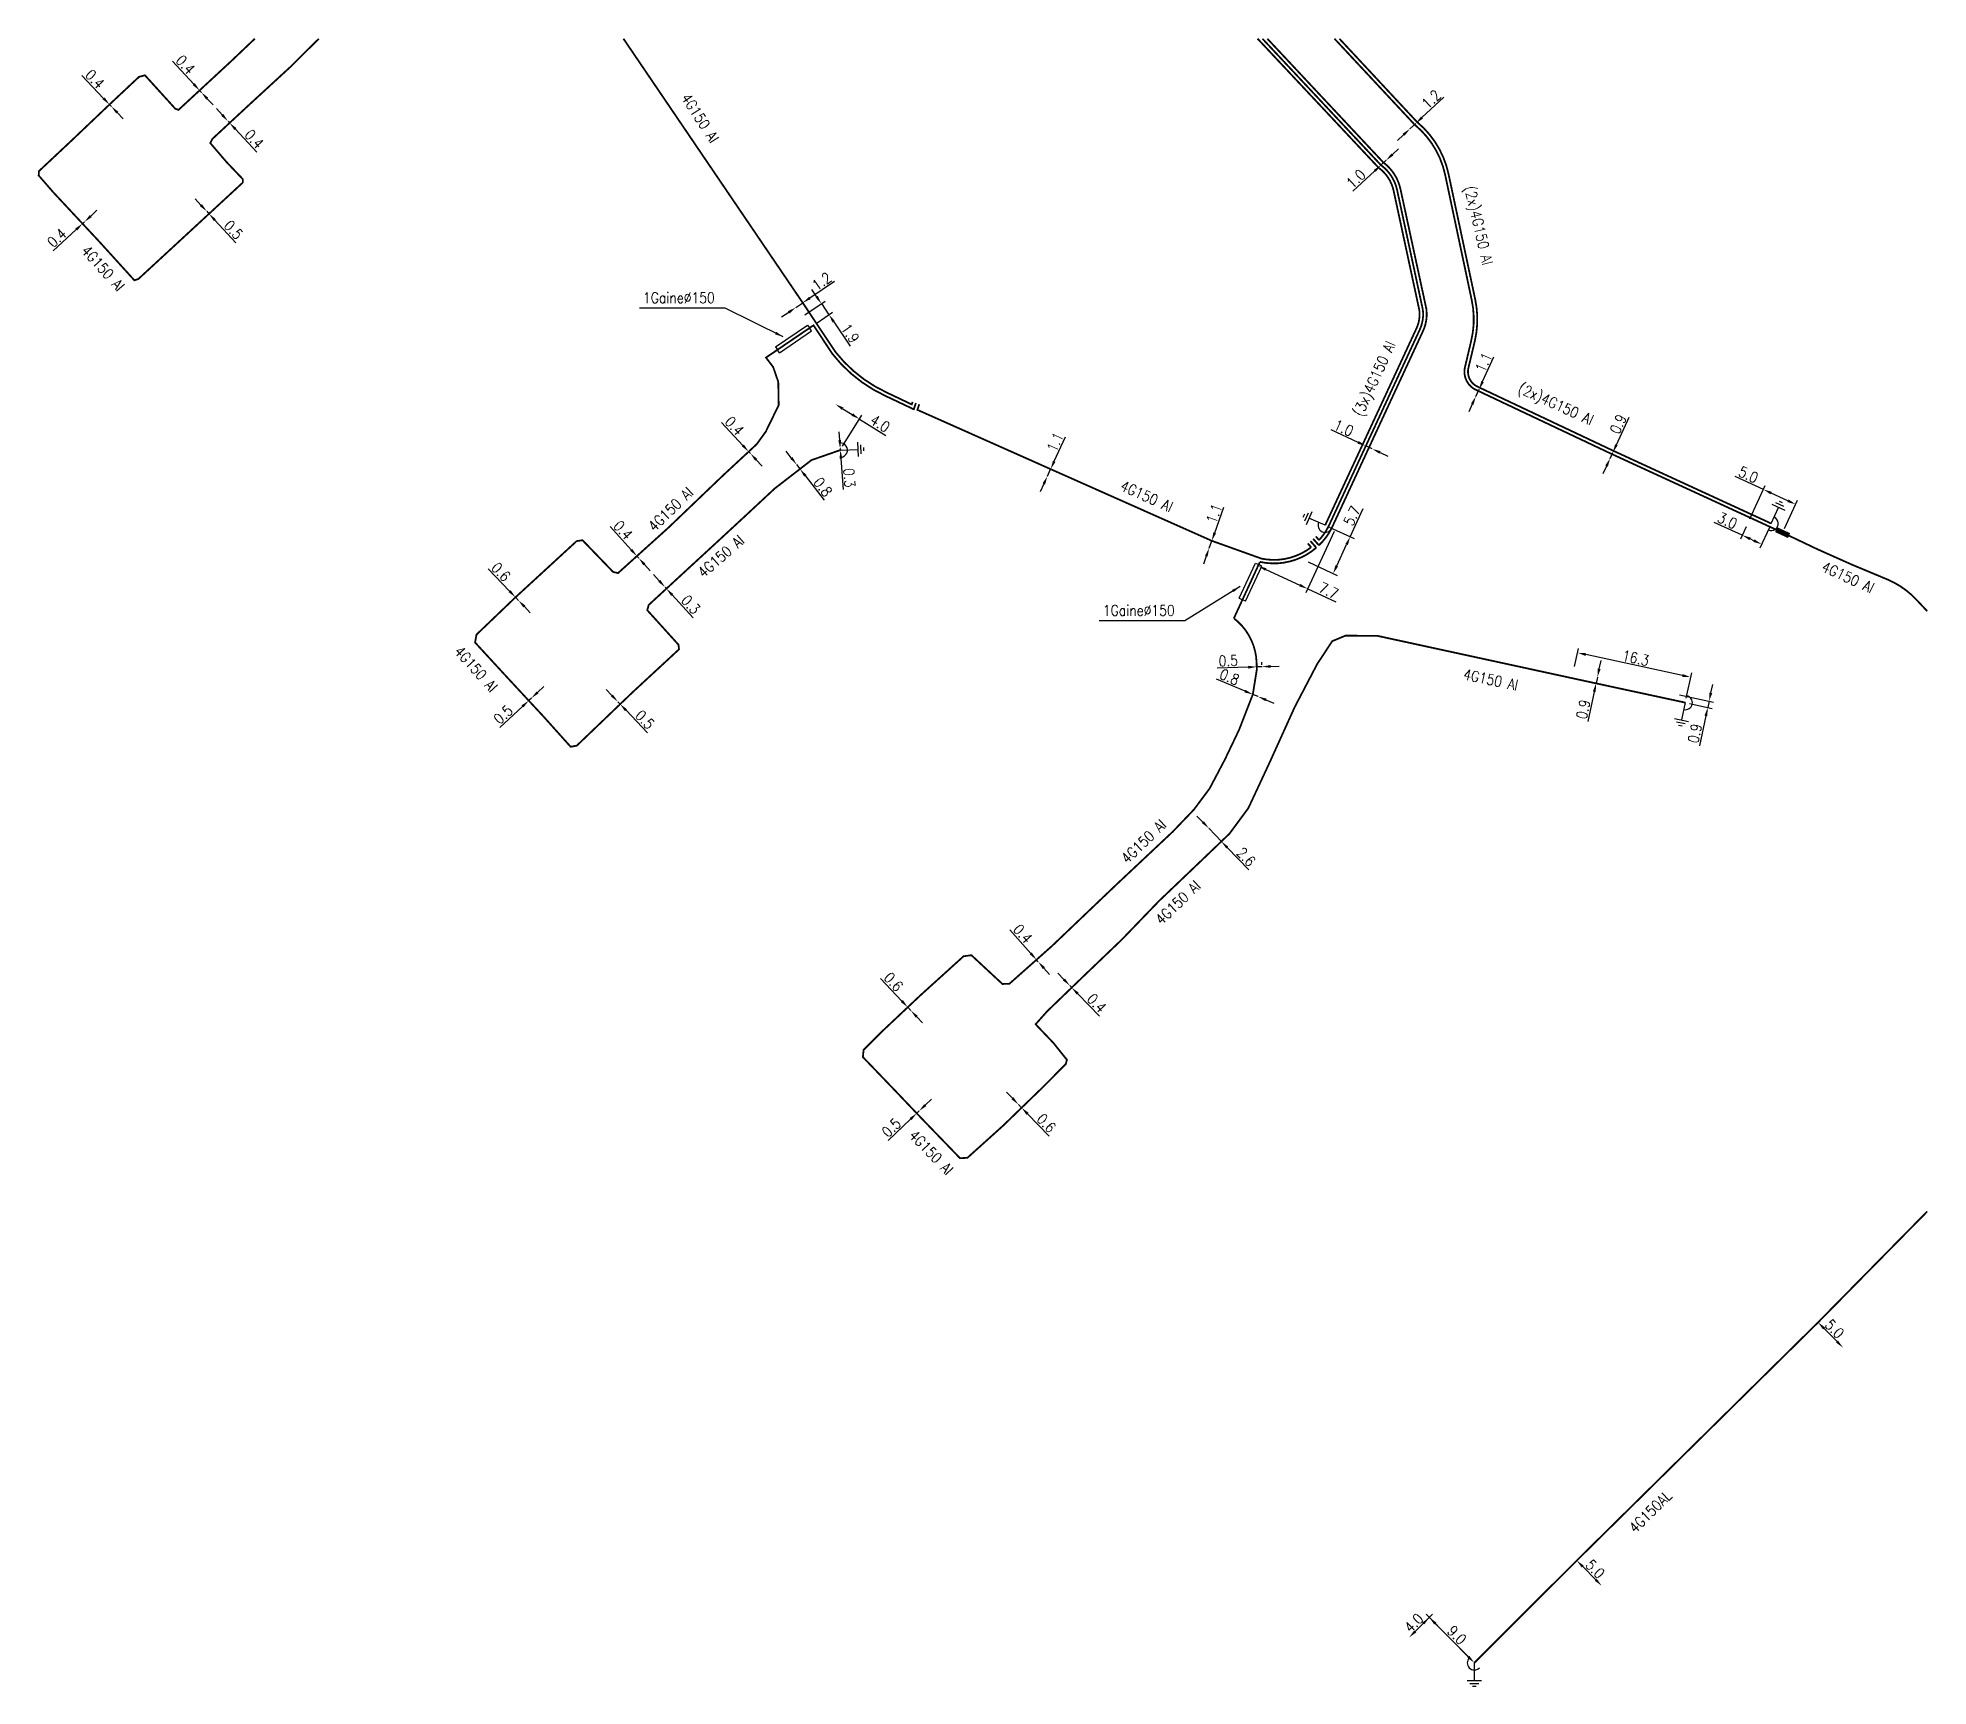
# Model space of a CAD drawing. Header units: millimetres. Extents: x 123181 to 124000, y 124672 to 125000.
# Drawn here: x 123733.8 to 124000.1, y 124767.8 to 125000.1 of the extents above; entities that cross this region are included whole.
import ezdxf
from ezdxf.enums import TextEntityAlignment as Align

# ---------------------------------------------------------------- set-up
doc = ezdxf.new("R2010")
doc.units = ezdxf.units.MM
doc.header["$PDMODE"] = 34
doc.linetypes.add('B_ST_Al', pattern=[2000, 1000, 1000])
doc.layers.get('0').update_dxf_attribs({"linetype": 'CONTINUOUS'})
doc.layers.get('Defpoints').update_dxf_attribs({"linetype": 'CONTINUOUS'})
for name, color, linetype in [('B_110', 1, 'CONTINUOUS'), ('B_300', 7, 'CONTINUOUS'), ('B_400', 7, 'CONTINUOUS')]:
    doc.layers.add(name, color=color, linetype=linetype)
doc.styles.add('M_ROMANS', font='ROMANS.shx', dxfattribs={"width": 0.75})
doc.styles.get("Standard").update_dxf_attribs({"font": 'romans.shx', "width": 0.85})
doc.dimstyles.get("Standard").update_dxf_attribs({"dimtxt": 1.5, "dimasz": 1.2, "dimexe": 0.625, "dimexo": 0.625, "dimgap": 0.25, "dimtad": 1, "dimdec": 1, "dimzin": 0, "dimdsep": 46, "dimtxsty": 'Standard', "dimcen": -0.5, "dimadec": 0, "dimazin": 0, "dimtfac": 1, "dimtdec": 1, "dimtmove": 0, "dimatfit": 3, "dimfxl": 1, "dimtolj": 1, "dimtzin": 0, "dimarcsym": 0})

msp = doc.modelspace()

# ---------------------------------------------------------------- texts
at = {"layer": 'B_110', "linetype": 'Continuous', "width": 0.85}
for s, rotation, p in [('4G150 Al', 302.8724, (123827.14, 124988.82)), ('(2x)4G150 Al', 283.0379, (123936.71, 124973.66)), ('4G150 Al', 312.0316, (123743.03, 124967.64)), ('(3x)4G150 Al', 65.2298, (123922.18, 124952.06)), ('(2x)4G150 Al', 335.4893, (123947.65, 124948.43)), ('4G150 Al', 44.1632, (123822.98, 124933.68)), ('4G150 Al', 335.7757, (123890.04, 124935.52)), ('4G150 Al', 41.0094, (123830.06, 124927.05)), ('4G150 Al', 335.4893, (123988.83, 124924.1)), ('4G150 Al', 311.9306, (123795.57, 124911.17)), ('4G150 Al', 347.8361, (123938.51, 124909.67)), ('4G150 Al', 43.9247, (123889.6, 124886.88)), ('4G150 Al', 43.8584, (123894.43, 124878.27)), ('4G150 Al', 314.0362, (123859.69, 124843.06))]:
    msp.add_text(s, height=1.5, rotation=rotation, dxfattribs=at).set_placement(p, align=Align.MIDDLE)
msp.add_text('4G150AL', height=1.5, rotation=44.6309, dxfattribs=at).set_placement((123958.86, 124789.29))
at = {"layer": 'B_400', "linetype": 'Continuous', "char_height": 1.5, "attachment_point": 9}
for insert in [(123829.2, 124962.74), (123893.98, 124918.68)]:
    msp.add_mtext('\\A1;1Gaine%%c150', dxfattribs=dict(at, insert=insert))

# ---------------------------------------------------------------- blocks, each defined once
blk = doc.blocks.new('*D13')
at = {"layer": 'B_300', "color": 0, "linetype": 'Continuous', "lineweight": -2}
for p, q in [((123973.94, 124930.02), (123969.97, 124931.84)), ((123974.5, 124931.22), (123973.68, 124929.45)), ((123977.75, 124931.12), (123976.41, 124928.19)), ((123975.58, 124929.26), (123975.03, 124929.51))]:
    blk.add_line(p, q, dxfattribs=at)
at = {"layer": 'B_300', "color": 0, "linetype": 'Continuous'}
for points in [[(123975.12, 124929.7), (123974.95, 124929.33), (123973.94, 124930.02)], [(123975.66, 124929.44), (123975.49, 124929.08), (123976.67, 124928.76)]]:
    blk.add_solid(points, dxfattribs=at)
at = {"layer": 'Defpoints', "color": 0, "linetype": 'Continuous'}
for p in [(123973.94, 124930.02), (123974.76, 124931.79), (123978.01, 124931.68)]:
    blk.add_point(p, dxfattribs=at)
at = {"layer": 'B_300', "color": 0, "linetype": 'Continuous', "insert": (123971.83, 124932.09), "char_height": 1.5, "attachment_point": 5, "rotation": 335.2828}
blk.add_mtext('\\A1;3.0', dxfattribs=at)
blk = doc.blocks.new('*D14')
at = {"layer": 'B_300', "color": 0, "linetype": 'Continuous', "lineweight": -2}
for p, q in [((123976.91, 124936.47), (123972.94, 124938.3)), ((123975.02, 124932.36), (123977.18, 124937.04)), ((123980.37, 124934.88), (123978, 124935.97)), ((123979.88, 124930.96), (123981.72, 124934.95))]:
    blk.add_line(p, q, dxfattribs=at)
at = {"layer": 'B_300', "color": 0, "linetype": 'Continuous'}
for points in [[(123978.09, 124936.15), (123977.92, 124935.79), (123976.91, 124936.47)], [(123980.45, 124935.07), (123980.28, 124934.7), (123981.46, 124934.38)]]:
    blk.add_solid(points, dxfattribs=at)
at = {"layer": 'Defpoints', "color": 0, "linetype": 'Continuous'}
for p in [(123976.91, 124936.47), (123974.76, 124931.79), (123979.62, 124930.39)]:
    blk.add_point(p, dxfattribs=at)
at = {"layer": 'B_300', "color": 0, "linetype": 'Continuous', "insert": (123974.8, 124938.55), "char_height": 1.5, "attachment_point": 5, "rotation": 335.2828}
blk.add_mtext('\\A1;5.0', dxfattribs=at)
blk = doc.blocks.new('*D15')
at = {"layer": 'B_110', "color": 0, "linetype": 'Continuous', "lineweight": -2}
for p, q in [((123956.2, 124942.77), (123958.01, 124946.68)), ((123955.32, 124940.86), (123955.7, 124941.68)), ((123954.82, 124939.77), (123954.31, 124938.69))]:
    blk.add_line(p, q, dxfattribs=at)
at = {"layer": 'B_110', "color": 0, "linetype": 'Continuous'}
for points in [[(123954.63, 124939.86), (123955, 124939.69), (123955.32, 124940.86)], [(123956.02, 124942.85), (123956.38, 124942.69), (123955.7, 124941.68)]]:
    blk.add_solid(points, dxfattribs=at)
at = {"layer": 'Defpoints', "color": 0, "linetype": 'Continuous'}
for p in [(123955.32, 124940.86), (123955.32, 124940.86), (123955.7, 124941.68)]:
    blk.add_point(p, dxfattribs=at)
at = {"layer": 'B_110', "color": 0, "linetype": 'Continuous', "insert": (123956.45, 124945.69), "char_height": 1.5, "attachment_point": 5, "rotation": 65.1958}
blk.add_mtext('\\A1;0.9', dxfattribs=at)
blk = doc.blocks.new('*D16')
at = {"layer": 'B_110', "color": 0, "linetype": 'Continuous', "lineweight": -2}
for p, q in [((123937.36, 124951.68), (123938.95, 124955.15)), ((123935.9, 124948.49), (123935.4, 124947.4)), ((123936.4, 124949.59), (123936.86, 124950.59))]:
    blk.add_line(p, q, dxfattribs=at)
at = {"layer": 'B_110', "color": 0, "linetype": 'Continuous'}
for points in [[(123937.18, 124951.76), (123937.54, 124951.59), (123936.86, 124950.59)], [(123935.72, 124948.58), (123936.08, 124948.41), (123936.4, 124949.59)]]:
    blk.add_solid(points, dxfattribs=at)
at = {"layer": 'Defpoints', "color": 0, "linetype": 'Continuous'}
for p in [(123936.4, 124949.59), (123936.4, 124949.59), (123936.86, 124950.59)]:
    blk.add_point(p, dxfattribs=at)
at = {"layer": 'B_110', "color": 0, "linetype": 'Continuous', "insert": (123937.5, 124954.38), "char_height": 1.5, "attachment_point": 5, "rotation": 65.3983}
blk.add_mtext('\\A1;1.1', dxfattribs=at)
blk = doc.blocks.new('B_300_05')
at = {"color": 0, "linetype": 'Continuous'}
blk.add_arc((0, 0), 1, 270, 90, dxfattribs=at)
at = {"color": 0, "linetype": 'Continuous', "style": 'M_ROMANS', "width": 0.75, "flags": 3}
for tag, p in [('DEF_LEG', (0, -5)), ('DEF_COUP', (0, -7.5)), ('DEF_TYPE', (0, -10))]:
    blk.add_attdef(tag, text='', height=1.2, dxfattribs=at).set_placement(p, align=Align.MIDDLE)
blk = doc.blocks.new('B_300_03')
at = {"color": 0, "linetype": 'Continuous'}
blk.add_solid([(-1, 0.375), (-1, -0.375), (1, 0.375), (1, -0.375)], dxfattribs=at)
at = {"color": 0, "linetype": 'Continuous', "width": 0.75, "flags": 3}
for tag, p in [('DEF_LEG', (0, -4.25)), ('DEF_COUP', (0, -6.75)), ('DEF_TYPE', (0, -9.25))]:
    blk.add_attdef(tag, text='', height=1.2, dxfattribs=at).set_placement(p, align=Align.MIDDLE)
blk = doc.blocks.new('*D17')
at = {"layer": 'B_110', "color": 0, "linetype": 'Continuous', "lineweight": -2}
for p, q in [((123928.82, 124988.89), (123931.88, 124991.75)), ((123926.23, 124986.47), (123925.35, 124985.65)), ((123927.11, 124987.29), (123927.95, 124988.07))]:
    blk.add_line(p, q, dxfattribs=at)
at = {"layer": 'B_110', "color": 0, "linetype": 'Continuous'}
for points in [[(123928.69, 124989.04), (123928.96, 124988.75), (123927.95, 124988.07)], [(123926.09, 124986.61), (123926.37, 124986.32), (123927.11, 124987.29)]]:
    blk.add_solid(points, dxfattribs=at)
at = {"layer": 'Defpoints', "color": 0, "linetype": 'Continuous'}
for p in [(123927.11, 124987.29), (123927.11, 124987.29), (123927.95, 124988.07)]:
    blk.add_point(p, dxfattribs=at)
at = {"layer": 'B_110', "color": 0, "linetype": 'Continuous', "insert": (123930.11, 124991.46), "char_height": 1.5, "attachment_point": 5, "rotation": 43.0995}
blk.add_mtext('\\A1;1.2', dxfattribs=at)
blk = doc.blocks.new('*D18')
at = {"layer": 'B_110', "color": 0, "linetype": 'Continuous', "lineweight": -2}
for p, q in [((123924.65, 124983.68), (123925.53, 124984.5)), ((123922.16, 124981.36), (123919.1, 124978.51)), ((123923.77, 124982.86), (123923.04, 124982.18))]:
    blk.add_line(p, q, dxfattribs=at)
at = {"layer": 'B_110', "color": 0, "linetype": 'Continuous'}
for points in [[(123924.51, 124983.83), (123924.79, 124983.54), (123923.77, 124982.86)], [(123922.03, 124981.51), (123922.3, 124981.22), (123923.04, 124982.18)]]:
    blk.add_solid(points, dxfattribs=at)
at = {"layer": 'Defpoints', "color": 0, "linetype": 'Continuous'}
for p in [(123923.04, 124982.18), (123923.77, 124982.86), (123923.77, 124982.86)]:
    blk.add_point(p, dxfattribs=at)
at = {"layer": 'B_110', "color": 0, "linetype": 'Continuous', "insert": (123919.51, 124980.26), "char_height": 1.5, "attachment_point": 5, "rotation": 42.9718}
blk.add_mtext('\\A1;1.0', dxfattribs=at)
blk = doc.blocks.new('*D19')
at = {"layer": 'B_110', "color": 0, "linetype": 'Continuous', "lineweight": -2}
for p, q in [((123919.82, 124943.11), (123916.02, 124944.87)), ((123921.82, 124942.19), (123920.91, 124942.61)), ((123922.91, 124941.69), (123924, 124941.19))]:
    blk.add_line(p, q, dxfattribs=at)
at = {"layer": 'B_110', "color": 0, "linetype": 'Continuous'}
for points in [[(123919.91, 124943.3), (123919.74, 124942.93), (123920.91, 124942.61)], [(123922.99, 124941.87), (123922.82, 124941.51), (123921.82, 124942.19)]]:
    blk.add_solid(points, dxfattribs=at)
at = {"layer": 'Defpoints', "color": 0, "linetype": 'Continuous'}
for p in [(123920.91, 124942.61), (123921.82, 124942.19), (123921.82, 124942.19)]:
    blk.add_point(p, dxfattribs=at)
at = {"layer": 'B_110', "color": 0, "linetype": 'Continuous', "insert": (123917.79, 124945.15), "char_height": 1.5, "attachment_point": 5, "rotation": 335.2262}
blk.add_mtext('\\A1;1.0', dxfattribs=at)
blk = doc.blocks.new('*D20')
at = {"layer": 'B_300', "color": 0, "linetype": 'Continuous', "lineweight": -2}
for p, q in [((123918.7, 124929.81), (123920.53, 124933.78)), ((123915.75, 124931.17), (123919.27, 124929.55)), ((123916.82, 124925.72), (123918.2, 124928.72)), ((123912.78, 124926.26), (123916.88, 124924.37))]:
    blk.add_line(p, q, dxfattribs=at)
at = {"layer": 'B_300', "color": 0, "linetype": 'Continuous'}
for points in [[(123918.02, 124928.8), (123918.38, 124928.63), (123918.7, 124929.81)], [(123916.63, 124925.81), (123917, 124925.64), (123916.31, 124924.63)]]:
    blk.add_solid(points, dxfattribs=at)
at = {"layer": 'Defpoints', "color": 0, "linetype": 'Continuous'}
for p in [(123915.18, 124931.43), (123912.21, 124926.52), (123916.31, 124924.63)]:
    blk.add_point(p, dxfattribs=at)
at = {"layer": 'B_300', "color": 0, "linetype": 'Continuous', "insert": (123918.96, 124932.76), "char_height": 1.5, "attachment_point": 5, "rotation": 65.2262}
blk.add_mtext('\\A1;5.7', dxfattribs=at)
blk = doc.blocks.new('*D21')
at = {"layer": 'B_110', "color": 0, "linetype": 'Continuous', "lineweight": -2}
for p, q in [((123916.46, 124930.57), (123912.46, 124921.91)), ((123905.73, 124925.7), (123905.47, 124925.13)), ((123906.82, 124925.2), (123911.63, 124922.98)), ((123912.72, 124922.48), (123916.69, 124920.64))]:
    blk.add_line(p, q, dxfattribs=at)
at = {"layer": 'B_110', "color": 0, "linetype": 'Continuous'}
for points in [[(123906.9, 124925.38), (123906.73, 124925.02), (123905.73, 124925.7)], [(123911.71, 124923.16), (123911.55, 124922.8), (123912.72, 124922.48)]]:
    blk.add_solid(points, dxfattribs=at)
at = {"layer": 'Defpoints', "color": 0, "linetype": 'Continuous'}
for p in [(123916.72, 124931.14), (123905.99, 124926.27), (123912.72, 124922.48)]:
    blk.add_point(p, dxfattribs=at)
at = {"layer": 'B_110', "color": 0, "linetype": 'Continuous', "insert": (123915.67, 124922.22), "char_height": 1.5, "attachment_point": 5, "rotation": 335.2262}
blk.add_mtext('\\A1;7.7', dxfattribs=at)
blk = doc.blocks.new('*D22')
at = {"layer": 'B_110', "color": 0, "linetype": 'Continuous', "lineweight": -2}
for p, q in [((123899.62, 124930.37), (123900.91, 124933.97)), ((123898.84, 124928.21), (123899.21, 124929.24)), ((123898.43, 124927.08), (123898.03, 124925.95))]:
    blk.add_line(p, q, dxfattribs=at)
at = {"layer": 'B_110', "color": 0, "linetype": 'Continuous'}
for points in [[(123899.43, 124930.44), (123899.81, 124930.3), (123899.21, 124929.24)], [(123898.25, 124927.14), (123898.62, 124927.01), (123898.84, 124928.21)]]:
    blk.add_solid(points, dxfattribs=at)
at = {"layer": 'Defpoints', "color": 0, "linetype": 'Continuous'}
for p in [(123898.84, 124928.21), (123898.84, 124928.21), (123899.21, 124929.24)]:
    blk.add_point(p, dxfattribs=at)
at = {"layer": 'B_110', "color": 0, "linetype": 'Continuous', "insert": (123899.53, 124933.07), "char_height": 1.5, "attachment_point": 5, "rotation": 70.2335}
blk.add_mtext('\\A1;1.1', dxfattribs=at)
blk = doc.blocks.new('*D23')
at = {"layer": 'B_300', "color": 0, "linetype": 'Continuous', "lineweight": -2}
for p, q in [((123950.32, 124911.51), (123950.87, 124914.07)), ((123965.51, 124910.27), (123951.91, 124913.2)), ((123966.04, 124907.05), (123966.81, 124910.63))]:
    blk.add_line(p, q, dxfattribs=at)
at = {"layer": 'B_300', "color": 0, "linetype": 'Continuous'}
for points in [[(123951.95, 124913.4), (123951.87, 124913.01), (123950.74, 124913.46)], [(123965.55, 124910.46), (123965.47, 124910.07), (123966.68, 124910.02)]]:
    blk.add_solid(points, dxfattribs=at)
at = {"layer": 'Defpoints', "color": 0, "linetype": 'Continuous'}
for p in [(123950.74, 124913.46), (123950.19, 124910.9), (123965.91, 124906.44)]:
    blk.add_point(p, dxfattribs=at)
at = {"layer": 'B_300', "color": 0, "linetype": 'Continuous', "insert": (123958.92, 124912.71), "char_height": 1.5, "attachment_point": 5, "rotation": 347.8228}
blk.add_mtext('\\A1;16.3', dxfattribs=at)
blk = doc.blocks.new('*D24')
at = {"layer": 'B_300', "color": 0, "linetype": 'Continuous', "lineweight": -2}
for p, q in [((123969.51, 124907.81), (123969.77, 124908.98)), ((123965.09, 124907.54), (123969.87, 124906.5)), ((123966.52, 124906.31), (123969.68, 124905.62)), ((123969.26, 124906.64), (123969.07, 124905.76)), ((123968.82, 124904.58), (123967.91, 124900.37))]:
    blk.add_line(p, q, dxfattribs=at)
at = {"layer": 'B_300', "color": 0, "linetype": 'Continuous'}
for points in [[(123969.32, 124907.85), (123969.71, 124907.77), (123969.26, 124906.64)], [(123968.62, 124904.62), (123969.01, 124904.54), (123969.07, 124905.76)]]:
    blk.add_solid(points, dxfattribs=at)
at = {"layer": 'Defpoints', "color": 0, "linetype": 'Continuous'}
for p in [(123964.48, 124907.67), (123965.91, 124906.44), (123969.26, 124906.64)]:
    blk.add_point(p, dxfattribs=at)
at = {"layer": 'B_300', "color": 0, "linetype": 'Continuous', "insert": (123967.26, 124902.1), "char_height": 1.5, "attachment_point": 5, "rotation": 77.8228}
blk.add_mtext('\\A1;0.9', dxfattribs=at)
blk = doc.blocks.new('*D25')
at = {"layer": 'B_110', "color": 0, "linetype": 'Continuous', "lineweight": -2}
for p, q in [((123953.79, 124911.2), (123954.04, 124912.38)), ((123953.53, 124910.03), (123953.34, 124909.15)), ((123953.09, 124907.98), (123952.18, 124903.76))]:
    blk.add_line(p, q, dxfattribs=at)
at = {"layer": 'B_110', "color": 0, "linetype": 'Continuous'}
for points in [[(123953.59, 124911.24), (123953.98, 124911.16), (123953.53, 124910.03)], [(123952.89, 124908.02), (123953.29, 124907.93), (123953.34, 124909.15)]]:
    blk.add_solid(points, dxfattribs=at)
at = {"layer": 'Defpoints', "color": 0, "linetype": 'Continuous'}
for p in [(123953.34, 124909.15), (123953.53, 124910.03), (123953.53, 124910.03)]:
    blk.add_point(p, dxfattribs=at)
at = {"layer": 'B_110', "color": 0, "linetype": 'Continuous', "insert": (123951.53, 124905.49), "char_height": 1.5, "attachment_point": 5, "rotation": 77.8228}
blk.add_mtext('\\A1;0.9', dxfattribs=at)
blk = doc.blocks.new('*D26')
at = {"layer": 'B_110', "color": 0, "linetype": 'Continuous', "lineweight": -2}
for p, q in [((123877.01, 124940.44), (123878.6, 124943.91)), ((123876.05, 124938.34), (123876.51, 124939.34)), ((123875.55, 124937.25), (123875.05, 124936.16))]:
    blk.add_line(p, q, dxfattribs=at)
at = {"layer": 'B_110', "color": 0, "linetype": 'Continuous'}
for points in [[(123876.83, 124940.52), (123877.19, 124940.35), (123876.51, 124939.34)], [(123875.37, 124937.34), (123875.73, 124937.17), (123876.05, 124938.34)]]:
    blk.add_solid(points, dxfattribs=at)
at = {"layer": 'Defpoints', "color": 0, "linetype": 'Continuous'}
for p in [(123876.05, 124938.34), (123876.05, 124938.34), (123876.51, 124939.34)]:
    blk.add_point(p, dxfattribs=at)
at = {"layer": 'B_110', "color": 0, "linetype": 'Continuous', "insert": (123877.14, 124943.14), "char_height": 1.5, "attachment_point": 5, "rotation": 65.4005}
blk.add_mtext('\\A1;1.1', dxfattribs=at)
blk = doc.blocks.new('*D27')
at = {"layer": 'B_110', "color": 0, "linetype": 'Continuous', "lineweight": -2}
for p, q in [((123843.54, 124963.66), (123842.86, 124964.65)), ((123841.89, 124961.09), (123844.73, 124963.02)), ((123844.21, 124962.67), (123845.28, 124961.1)), ((123843.61, 124959.96), (123845.8, 124961.45)), ((123845.96, 124960.11), (123848.28, 124956.69))]:
    blk.add_line(p, q, dxfattribs=at)
at = {"layer": 'B_110', "color": 0, "linetype": 'Continuous'}
for points in [[(123843.7, 124963.77), (123843.37, 124963.55), (123844.21, 124962.67)], [(123846.12, 124960.22), (123845.79, 124959.99), (123845.28, 124961.1)]]:
    blk.add_solid(points, dxfattribs=at)
at = {"layer": 'Defpoints', "color": 0, "linetype": 'Continuous'}
for p in [(123844.21, 124962.67), (123841.37, 124960.74), (123843.1, 124959.61)]:
    blk.add_point(p, dxfattribs=at)
at = {"layer": 'B_110', "color": 0, "linetype": 'Continuous', "insert": (123848.28, 124958.47), "char_height": 1.5, "attachment_point": 5, "rotation": 304.2243}
blk.add_mtext('\\A1;1.9', dxfattribs=at)
blk = doc.blocks.new('*D28')
at = {"layer": 'B_110', "color": 0, "linetype": 'Continuous', "lineweight": -2}
for p, q in [((123842.58, 124963.46), (123846.05, 124965.81)), ((123840.6, 124962.11), (123841.59, 124962.78)), ((123839.61, 124961.43), (123838.61, 124960.76))]:
    blk.add_line(p, q, dxfattribs=at)
at = {"layer": 'B_110', "color": 0, "linetype": 'Continuous'}
for points in [[(123839.49, 124961.6), (123839.72, 124961.27), (123840.6, 124962.11)], [(123842.47, 124963.62), (123842.7, 124963.29), (123841.59, 124962.78)]]:
    blk.add_solid(points, dxfattribs=at)
at = {"layer": 'Defpoints', "color": 0, "linetype": 'Continuous'}
for p in [(123840.6, 124962.11), (123840.6, 124962.11), (123841.59, 124962.78)]:
    blk.add_point(p, dxfattribs=at)
at = {"layer": 'B_110', "color": 0, "linetype": 'Continuous', "insert": (123844.25, 124965.8), "char_height": 1.5, "attachment_point": 5, "rotation": 34.2243}
blk.add_mtext('\\A1;1.2', dxfattribs=at)
blk = doc.blocks.new('*D29')
at = {"layer": 'B_110', "color": 0, "linetype": 'Continuous', "lineweight": -2}
for p, q in [((123904.34, 124911.43), (123899.97, 124911.28)), ((123905.53, 124911.72), (123905.52, 124912.1)), ((123906.29, 124911.5), (123905.54, 124911.47)), ((123906.28, 124911.74), (123906.26, 124912.12)), ((123907.49, 124911.54), (123908.68, 124911.58))]:
    blk.add_line(p, q, dxfattribs=at)
at = {"layer": 'B_110', "color": 0, "linetype": 'Continuous'}
for points in [[(123904.34, 124911.63), (123904.35, 124911.23), (123905.54, 124911.47)], [(123907.48, 124911.74), (123907.49, 124911.34), (123906.29, 124911.5)]]:
    blk.add_solid(points, dxfattribs=at)
at = {"layer": 'Defpoints', "color": 0, "linetype": 'Continuous'}
for p in [(123906.29, 124911.5), (123905.55, 124911.09), (123906.3, 124911.12)]:
    blk.add_point(p, dxfattribs=at)
at = {"layer": 'B_110', "color": 0, "linetype": 'Continuous', "insert": (123901.53, 124912.34), "char_height": 1.5, "attachment_point": 5, "rotation": 1.9332}
blk.add_mtext('\\A1;0.5', dxfattribs=at)
blk = doc.blocks.new('*D30')
at = {"layer": 'B_110', "color": 0, "linetype": 'Continuous', "lineweight": -2}
for p, q in [((123897.96, 124889.59), (123897.12, 124890.46)), ((123898.79, 124888.73), (123900.56, 124886.88)), ((123901.39, 124886.01), (123904.42, 124882.86))]:
    blk.add_line(p, q, dxfattribs=at)
at = {"layer": 'B_110', "color": 0, "linetype": 'Continuous'}
for points in [[(123898.1, 124889.73), (123897.81, 124889.46), (123898.79, 124888.73)], [(123901.53, 124886.15), (123901.25, 124885.87), (123900.56, 124886.88)]]:
    blk.add_solid(points, dxfattribs=at)
at = {"layer": 'Defpoints', "color": 0, "linetype": 'Continuous'}
for p in [(123898.79, 124888.73), (123900.56, 124886.88), (123900.56, 124886.88)]:
    blk.add_point(p, dxfattribs=at)
at = {"layer": 'B_110', "color": 0, "linetype": 'Continuous', "insert": (123904.04, 124884.7), "char_height": 1.5, "attachment_point": 5, "rotation": 313.8105}
blk.add_mtext('\\A1;2.6', dxfattribs=at)
blk = doc.blocks.new('*D31')
at = {"layer": 'B_110', "color": 0, "linetype": 'Continuous', "lineweight": -2}
for p, q in [((123903.89, 124908.06), (123899.85, 124909.74)), ((123905.72, 124907.29), (123904.99, 124907.6)), ((123906.83, 124906.83), (123907.94, 124906.37))]:
    blk.add_line(p, q, dxfattribs=at)
at = {"layer": 'B_110', "color": 0, "linetype": 'Continuous'}
for points in [[(123903.96, 124908.24), (123903.81, 124907.87), (123904.99, 124907.6)], [(123906.91, 124907.01), (123906.75, 124906.64), (123905.72, 124907.29)]]:
    blk.add_solid(points, dxfattribs=at)
at = {"layer": 'Defpoints', "color": 0, "linetype": 'Continuous'}
for p in [(123904.99, 124907.6), (123905.72, 124907.29), (123905.72, 124907.29)]:
    blk.add_point(p, dxfattribs=at)
at = {"layer": 'B_110', "color": 0, "linetype": 'Continuous', "insert": (123901.7, 124910.05), "char_height": 1.5, "attachment_point": 5, "rotation": 337.3307}
blk.add_mtext('\\A1;0.8', dxfattribs=at)
blk = doc.blocks.new('*D32')
at = {"layer": 'B_110', "color": 0, "linetype": 'Continuous', "lineweight": -2}
for p, q in [((123873.71, 124871.1), (123870.77, 124874.41)), ((123874.75, 124869.93), (123874.51, 124870.2)), ((123875.55, 124869.03), (123876.34, 124868.13))]:
    blk.add_line(p, q, dxfattribs=at)
at = {"layer": 'B_110', "color": 0, "linetype": 'Continuous'}
for points in [[(123873.86, 124871.23), (123873.56, 124870.97), (123874.51, 124870.2)], [(123875.7, 124869.16), (123875.4, 124868.9), (123874.75, 124869.93)]]:
    blk.add_solid(points, dxfattribs=at)
at = {"layer": 'Defpoints', "color": 0, "linetype": 'Continuous'}
for p in [(123874.51, 124870.2), (123874.51, 124870.2), (123874.75, 124869.93)]:
    blk.add_point(p, dxfattribs=at)
at = {"layer": 'B_110', "color": 0, "linetype": 'Continuous', "insert": (123872.59, 124873.87), "char_height": 1.5, "attachment_point": 5, "rotation": 311.5952}
blk.add_mtext('\\A1;0.4', dxfattribs=at)
blk = doc.blocks.new('*D33')
at = {"layer": 'B_110', "color": 0, "linetype": 'Continuous', "lineweight": -2}
for p, q in [((123878.38, 124867.43), (123877.54, 124868.29)), ((123879.21, 124866.56), (123879.48, 124866.28)), ((123880.32, 124865.42), (123883.4, 124862.23))]:
    blk.add_line(p, q, dxfattribs=at)
at = {"layer": 'B_110', "color": 0, "linetype": 'Continuous'}
for points in [[(123878.52, 124867.57), (123878.23, 124867.29), (123879.21, 124866.56)], [(123880.46, 124865.56), (123880.17, 124865.28), (123879.48, 124866.28)]]:
    blk.add_solid(points, dxfattribs=at)
at = {"layer": 'Defpoints', "color": 0, "linetype": 'Continuous'}
for p in [(123879.21, 124866.56), (123879.48, 124866.28), (123879.48, 124866.28)]:
    blk.add_point(p, dxfattribs=at)
at = {"layer": 'B_110', "color": 0, "linetype": 'Continuous', "insert": (123882.99, 124864.09), "char_height": 1.5, "attachment_point": 5, "rotation": 314.0126}
blk.add_mtext('\\A1;0.4', dxfattribs=at)
blk = doc.blocks.new('*D34')
at = {"layer": 'B_110', "color": 0, "linetype": 'Continuous', "lineweight": -2}
for p, q in [((123855.56, 124864.38), (123852.56, 124867.56)), ((123856.82, 124863.04), (123856.38, 124863.51)), ((123857.64, 124862.16), (123858.46, 124861.29))]:
    blk.add_line(p, q, dxfattribs=at)
at = {"layer": 'B_110', "color": 0, "linetype": 'Continuous'}
for points in [[(123855.7, 124864.52), (123855.41, 124864.24), (123856.38, 124863.51)], [(123857.79, 124862.3), (123857.5, 124862.03), (123856.82, 124863.04)]]:
    blk.add_solid(points, dxfattribs=at)
at = {"layer": 'Defpoints', "color": 0, "linetype": 'Continuous'}
for p in [(123856.38, 124863.51), (123856.38, 124863.51), (123856.82, 124863.04)]:
    blk.add_point(p, dxfattribs=at)
at = {"layer": 'B_110', "color": 0, "linetype": 'Continuous', "insert": (123854.38, 124867.09), "char_height": 1.5, "attachment_point": 5, "rotation": 313.2456}
blk.add_mtext('\\A1;0.6', dxfattribs=at)
blk = doc.blocks.new('*D35')
at = {"layer": 'B_110', "color": 0, "linetype": 'Continuous', "lineweight": -2}
for p, q in [((123871.14, 124850.68), (123870.3, 124851.54)), ((123871.97, 124849.81), (123872.42, 124849.35)), ((123873.25, 124848.49), (123876.29, 124845.35))]:
    blk.add_line(p, q, dxfattribs=at)
at = {"layer": 'B_110', "color": 0, "linetype": 'Continuous'}
for points in [[(123871.28, 124850.81), (123870.99, 124850.54), (123871.97, 124849.81)], [(123873.4, 124848.63), (123873.11, 124848.35), (123872.42, 124849.35)]]:
    blk.add_solid(points, dxfattribs=at)
at = {"layer": 'Defpoints', "color": 0, "linetype": 'Continuous'}
for p in [(123871.97, 124849.81), (123872.42, 124849.35), (123872.42, 124849.35)]:
    blk.add_point(p, dxfattribs=at)
at = {"layer": 'B_110', "color": 0, "linetype": 'Continuous', "insert": (123875.91, 124847.18), "char_height": 1.5, "attachment_point": 5, "rotation": 314.0847}
blk.add_mtext('\\A1;0.6', dxfattribs=at)
blk = doc.blocks.new('*D36')
at = {"layer": 'B_110', "color": 0, "linetype": 'Continuous', "lineweight": -2}
for p, q in [((123858.85, 124849.72), (123859.72, 124850.55)), ((123856.78, 124847.74), (123853.61, 124844.72)), ((123857.98, 124848.89), (123857.64, 124848.57))]:
    blk.add_line(p, q, dxfattribs=at)
at = {"layer": 'B_110', "color": 0, "linetype": 'Continuous'}
for points in [[(123856.64, 124847.89), (123856.91, 124847.6), (123857.64, 124848.57)], [(123858.71, 124849.87), (123858.99, 124849.58), (123857.98, 124848.89)]]:
    blk.add_solid(points, dxfattribs=at)
at = {"layer": 'Defpoints', "color": 0, "linetype": 'Continuous'}
for p in [(123857.64, 124848.57), (123857.64, 124848.57), (123857.98, 124848.89)]:
    blk.add_point(p, dxfattribs=at)
at = {"layer": 'B_110', "color": 0, "linetype": 'Continuous', "insert": (123854.07, 124846.54), "char_height": 1.5, "attachment_point": 5, "rotation": 43.6449}
blk.add_mtext('\\A1;0.5', dxfattribs=at)
blk = doc.blocks.new('*D37')
at = {"layer": 'B_110', "color": 0, "linetype": 'Continuous', "lineweight": -2}
for p, q in [((123833.15, 124942.69), (123830.13, 124945.93)), ((123834.22, 124941.54), (123833.97, 124941.81)), ((123835.04, 124940.66), (123835.85, 124939.78))]:
    blk.add_line(p, q, dxfattribs=at)
at = {"layer": 'B_110', "color": 0, "linetype": 'Continuous'}
for points in [[(123833.3, 124942.82), (123833, 124942.55), (123833.97, 124941.81)], [(123835.18, 124940.79), (123834.89, 124940.52), (123834.22, 124941.54)]]:
    blk.add_solid(points, dxfattribs=at)
at = {"layer": 'Defpoints', "color": 0, "linetype": 'Continuous'}
for p in [(123833.97, 124941.81), (123833.97, 124941.81), (123834.22, 124941.54)]:
    blk.add_point(p, dxfattribs=at)
at = {"layer": 'B_110', "color": 0, "linetype": 'Continuous', "insert": (123831.97, 124945.43), "char_height": 1.5, "attachment_point": 5, "rotation": 312.9104}
blk.add_mtext('\\A1;0.4', dxfattribs=at)
blk = doc.blocks.new('*D38')
at = {"layer": 'B_110', "color": 0, "linetype": 'Continuous', "lineweight": -2}
for p, q in [((123817.42, 124927.98), (123814.46, 124931.27)), ((123818.49, 124926.8), (123818.23, 124927.09)), ((123819.29, 124925.9), (123820.1, 124925.01))]:
    blk.add_line(p, q, dxfattribs=at)
at = {"layer": 'B_110', "color": 0, "linetype": 'Continuous'}
for points in [[(123817.57, 124928.11), (123817.27, 124927.84), (123818.23, 124927.09)], [(123819.44, 124926.04), (123819.14, 124925.77), (123818.49, 124926.8)]]:
    blk.add_solid(points, dxfattribs=at)
at = {"layer": 'Defpoints', "color": 0, "linetype": 'Continuous'}
for p in [(123818.23, 124927.09), (123818.23, 124927.09), (123818.49, 124926.8)]:
    blk.add_point(p, dxfattribs=at)
at = {"layer": 'B_110', "color": 0, "linetype": 'Continuous', "insert": (123816.28, 124930.74), "char_height": 1.5, "attachment_point": 5, "rotation": 312.0245}
blk.add_mtext('\\A1;0.4', dxfattribs=at)
blk = doc.blocks.new('*D39')
at = {"layer": 'B_110', "color": 0, "linetype": 'Continuous', "lineweight": -2}
for p, q in [((123800.29, 124922.15), (123797.27, 124925.3)), ((123801.54, 124920.84), (123801.12, 124921.28)), ((123802.37, 124919.98), (123803.2, 124919.11))]:
    blk.add_line(p, q, dxfattribs=at)
at = {"layer": 'B_110', "color": 0, "linetype": 'Continuous'}
for points in [[(123800.44, 124922.29), (123800.15, 124922.01), (123801.12, 124921.28)], [(123802.52, 124920.12), (123802.23, 124919.84), (123801.54, 124920.84)]]:
    blk.add_solid(points, dxfattribs=at)
at = {"layer": 'Defpoints', "color": 0, "linetype": 'Continuous'}
for p in [(123801.12, 124921.28), (123801.12, 124921.28), (123801.54, 124920.84)]:
    blk.add_point(p, dxfattribs=at)
at = {"layer": 'B_110', "color": 0, "linetype": 'Continuous', "insert": (123799.08, 124924.85), "char_height": 1.5, "attachment_point": 5, "rotation": 313.8048}
blk.add_mtext('\\A1;0.6', dxfattribs=at)
blk = doc.blocks.new('*D40')
at = {"layer": 'B_110', "color": 0, "linetype": 'Continuous', "lineweight": -2}
for p, q in [((123804.23, 124907.88), (123805.11, 124908.69)), ((123802.11, 124905.9), (123798.91, 124902.93)), ((123803.36, 124907.06), (123802.99, 124906.72))]:
    blk.add_line(p, q, dxfattribs=at)
at = {"layer": 'B_110', "color": 0, "linetype": 'Continuous'}
for points in [[(123801.97, 124906.05), (123802.25, 124905.76), (123802.99, 124906.72)], [(123804.1, 124908.02), (123804.37, 124907.73), (123803.36, 124907.06)]]:
    blk.add_solid(points, dxfattribs=at)
at = {"layer": 'Defpoints', "color": 0, "linetype": 'Continuous'}
for p in [(123802.99, 124906.72), (123802.99, 124906.72), (123803.36, 124907.06)]:
    blk.add_point(p, dxfattribs=at)
at = {"layer": 'B_110', "color": 0, "linetype": 'Continuous', "insert": (123799.39, 124904.74), "char_height": 1.5, "attachment_point": 5, "rotation": 42.8854}
blk.add_mtext('\\A1;0.5', dxfattribs=at)
blk = doc.blocks.new('*D41')
at = {"layer": 'B_110', "color": 0, "linetype": 'Continuous', "lineweight": -2}
for p, q in [((123814.71, 124907.44), (123813.88, 124908.3)), ((123815.54, 124906.57), (123815.87, 124906.23)), ((123816.7, 124905.36), (123819.72, 124902.2))]:
    blk.add_line(p, q, dxfattribs=at)
at = {"layer": 'B_110', "color": 0, "linetype": 'Continuous'}
for points in [[(123814.85, 124907.57), (123814.56, 124907.3), (123815.54, 124906.57)], [(123816.84, 124905.5), (123816.55, 124905.22), (123815.87, 124906.23)]]:
    blk.add_solid(points, dxfattribs=at)
at = {"layer": 'Defpoints', "color": 0, "linetype": 'Continuous'}
for p in [(123815.54, 124906.57), (123815.87, 124906.23), (123815.87, 124906.23)]:
    blk.add_point(p, dxfattribs=at)
at = {"layer": 'B_110', "color": 0, "linetype": 'Continuous', "insert": (123819.35, 124904.04), "char_height": 1.5, "attachment_point": 5, "rotation": 313.7853}
blk.add_mtext('\\A1;0.5', dxfattribs=at)
blk = doc.blocks.new('*D42')
at = {"layer": 'B_110', "color": 0, "linetype": 'Continuous', "lineweight": -2}
for p, q in [((123821.37, 124923.59), (123820.56, 124924.48)), ((123822.19, 124922.71), (123822.38, 124922.5)), ((123823.2, 124921.62), (123826.16, 124918.4))]:
    blk.add_line(p, q, dxfattribs=at)
at = {"layer": 'B_110', "color": 0, "linetype": 'Continuous'}
for points in [[(123821.52, 124923.73), (123821.23, 124923.46), (123822.19, 124922.71)], [(123823.34, 124921.75), (123823.05, 124921.48), (123822.38, 124922.5)]]:
    blk.add_solid(points, dxfattribs=at)
at = {"layer": 'Defpoints', "color": 0, "linetype": 'Continuous'}
for p in [(123822.19, 124922.71), (123822.38, 124922.5), (123822.38, 124922.5)]:
    blk.add_point(p, dxfattribs=at)
at = {"layer": 'B_110', "color": 0, "linetype": 'Continuous', "insert": (123825.82, 124920.25), "char_height": 1.5, "attachment_point": 5, "rotation": 312.6369}
blk.add_mtext('\\A1;0.3', dxfattribs=at)
blk = doc.blocks.new('*D43')
at = {"layer": 'B_110', "color": 0, "linetype": 'Continuous', "lineweight": -2}
for p, q in [((123839.98, 124940.94), (123839.25, 124941.88)), ((123840.72, 124939.99), (123841.2, 124939.36)), ((123841.21, 124940.37), (123841.21, 124940.37)), ((123841.7, 124939.75), (123841.7, 124939.75)), ((123841.94, 124938.42), (123844.61, 124934.96))]:
    blk.add_line(p, q, dxfattribs=at)
at = {"layer": 'B_110', "color": 0, "linetype": 'Continuous'}
for points in [[(123840.14, 124941.06), (123839.83, 124940.81), (123840.72, 124939.99)], [(123842.09, 124938.54), (123841.78, 124938.29), (123841.2, 124939.36)]]:
    blk.add_solid(points, dxfattribs=at)
at = {"layer": 'Defpoints', "color": 0, "linetype": 'Continuous'}
for p in [(123840.72, 124939.99), (123841.2, 124939.36), (123841.2, 124939.36)]:
    blk.add_point(p, dxfattribs=at)
at = {"layer": 'B_110', "color": 0, "linetype": 'Continuous', "insert": (123844.43, 124936.82), "char_height": 1.5, "attachment_point": 5, "rotation": 307.7537}
blk.add_mtext('\\A1;0.8', dxfattribs=at)
blk = doc.blocks.new('*D44')
at = {"layer": 'B_300', "color": 0, "linetype": 'Continuous', "lineweight": -2}
for p, q in [((123847.21, 124942.56), (123849.91, 124946.93)), ((123847.22, 124947.86), (123848.56, 124947.03)), ((123849.58, 124946.4), (123853.3, 124944.1))]:
    blk.add_line(p, q, dxfattribs=at)
at = {"layer": 'B_300', "color": 0, "linetype": 'Continuous'}
for points in [[(123847.32, 124948.03), (123847.11, 124947.69), (123846.19, 124948.49)], [(123848.67, 124947.2), (123848.46, 124946.86), (123849.58, 124946.4)]]:
    blk.add_solid(points, dxfattribs=at)
at = {"layer": 'Defpoints', "color": 0, "linetype": 'Continuous'}
for p in [(123846.19, 124948.49), (123846.19, 124948.49), (123846.89, 124942.03)]:
    blk.add_point(p, dxfattribs=at)
at = {"layer": 'B_300', "color": 0, "linetype": 'Continuous', "insert": (123852.48, 124945.79), "char_height": 1.5, "attachment_point": 5, "rotation": 328.3204}
blk.add_mtext('\\A1;4.0', dxfattribs=at)
blk = doc.blocks.new('*D45')
at = {"layer": 'B_300', "color": 0, "linetype": 'Continuous', "lineweight": -2}
for p, q in [((123846.79, 124943.42), (123846.7, 124944.62)), ((123846.87, 124942.23), (123846.89, 124942.03)), ((123846.97, 124940.83), (123847.28, 124936.47))]:
    blk.add_line(p, q, dxfattribs=at)
at = {"layer": 'B_300', "color": 0, "linetype": 'Continuous'}
for points in [[(123846.99, 124943.44), (123846.59, 124943.41), (123846.87, 124942.23)], [(123847.17, 124940.85), (123846.77, 124940.82), (123846.89, 124942.03)]]:
    blk.add_solid(points, dxfattribs=at)
at = {"layer": 'Defpoints', "color": 0, "linetype": 'Continuous'}
for p in [(123846.87, 124942.23), (123846.87, 124942.23), (123846.89, 124942.03)]:
    blk.add_point(p, dxfattribs=at)
at = {"layer": 'B_300', "color": 0, "linetype": 'Continuous', "insert": (123848.16, 124938.12), "char_height": 1.5, "attachment_point": 5, "rotation": 274.0292}
blk.add_mtext('\\A1;0.3', dxfattribs=at)
blk = doc.blocks.new('*D46')
at = {"layer": 'B_110', "color": 0, "linetype": 'Continuous', "lineweight": -2}
for p, q in [((123755.81, 124993.59), (123752.8, 124996.85)), ((123756.89, 124992.42), (123756.62, 124992.71)), ((123757.7, 124991.54), (123758.52, 124990.66))]:
    blk.add_line(p, q, dxfattribs=at)
at = {"layer": 'B_110', "color": 0, "linetype": 'Continuous'}
for points in [[(123755.95, 124993.73), (123755.66, 124993.46), (123756.62, 124992.71)], [(123757.85, 124991.68), (123757.56, 124991.41), (123756.89, 124992.42)]]:
    blk.add_solid(points, dxfattribs=at)
at = {"layer": 'Defpoints', "color": 0, "linetype": 'Continuous'}
for p in [(123756.62, 124992.71), (123756.62, 124992.71), (123756.89, 124992.42)]:
    blk.add_point(p, dxfattribs=at)
at = {"layer": 'B_110', "color": 0, "linetype": 'Continuous', "insert": (123754.63, 124996.34), "char_height": 1.5, "attachment_point": 5, "rotation": 312.7721}
blk.add_mtext('\\A1;0.4', dxfattribs=at)
blk = doc.blocks.new('*D47')
at = {"layer": 'B_110', "color": 0, "linetype": 'Continuous', "lineweight": -2}
for p, q in [((123759.81, 124989.26), (123759, 124990.14)), ((123760.63, 124988.38), (123760.86, 124988.13)), ((123761.67, 124987.25), (123764.69, 124984))]:
    blk.add_line(p, q, dxfattribs=at)
at = {"layer": 'B_110', "color": 0, "linetype": 'Continuous'}
for points in [[(123759.96, 124989.39), (123759.67, 124989.12), (123760.63, 124988.38)], [(123761.82, 124987.39), (123761.53, 124987.12), (123760.86, 124988.13)]]:
    blk.add_solid(points, dxfattribs=at)
at = {"layer": 'Defpoints', "color": 0, "linetype": 'Continuous'}
for p in [(123760.63, 124988.38), (123760.86, 124988.13), (123760.86, 124988.13)]:
    blk.add_point(p, dxfattribs=at)
at = {"layer": 'B_110', "color": 0, "linetype": 'Continuous', "insert": (123764.32, 124985.87), "char_height": 1.5, "attachment_point": 5, "rotation": 312.8566}
blk.add_mtext('\\A1;0.4', dxfattribs=at)
blk = doc.blocks.new('*D48')
at = {"layer": 'B_110', "color": 0, "linetype": 'Continuous', "lineweight": -2}
for p, q in [((123743.1, 124991.59), (123740.04, 124994.79)), ((123743.49, 124990.29), (123743.48, 124990.29)), ((123744.2, 124990.44), (123743.93, 124990.72)), ((123745.03, 124989.58), (123745.86, 124988.71))]:
    blk.add_line(p, q, dxfattribs=at)
at = {"layer": 'B_110', "color": 0, "linetype": 'Continuous'}
for points in [[(123743.25, 124991.73), (123742.96, 124991.45), (123743.93, 124990.72)], [(123745.18, 124989.72), (123744.89, 124989.44), (123744.2, 124990.44)]]:
    blk.add_solid(points, dxfattribs=at)
at = {"layer": 'Defpoints', "color": 0, "linetype": 'Continuous'}
for p in [(123743.93, 124990.72), (123743.94, 124990.73), (123744.2, 124990.44)]:
    blk.add_point(p, dxfattribs=at)
at = {"layer": 'B_110', "color": 0, "linetype": 'Continuous', "insert": (123741.88, 124994.31), "char_height": 1.5, "attachment_point": 5, "rotation": 313.8116}
blk.add_mtext('\\A1;0.4', dxfattribs=at)
blk = doc.blocks.new('*D49')
at = {"layer": 'B_110', "color": 0, "linetype": 'Continuous', "lineweight": -2}
for p, q in [((123741.29, 124975), (123742.17, 124975.82)), ((123739.26, 124973.11), (123736.02, 124970.09)), ((123740.41, 124974.18), (123740.14, 124973.93))]:
    blk.add_line(p, q, dxfattribs=at)
at = {"layer": 'B_110', "color": 0, "linetype": 'Continuous'}
for points in [[(123741.16, 124975.15), (123741.43, 124974.85), (123740.41, 124974.18)], [(123739.13, 124973.26), (123739.4, 124972.97), (123740.14, 124973.93)]]:
    blk.add_solid(points, dxfattribs=at)
at = {"layer": 'Defpoints', "color": 0, "linetype": 'Continuous'}
for p in [(123740.14, 124973.93), (123740.14, 124973.93), (123740.41, 124974.18)]:
    blk.add_point(p, dxfattribs=at)
at = {"layer": 'B_110', "color": 0, "linetype": 'Continuous', "insert": (123736.52, 124971.93), "char_height": 1.5, "attachment_point": 5, "rotation": 42.9481}
blk.add_mtext('\\A1;0.4', dxfattribs=at)
blk = doc.blocks.new('*D50')
at = {"layer": 'B_110', "color": 0, "linetype": 'Continuous', "lineweight": -2}
for p, q in [((123756.81, 124976.55), (123756, 124977.43)), ((123757.63, 124975.67), (123757.95, 124975.32)), ((123758.77, 124974.44), (123761.74, 124971.23))]:
    blk.add_line(p, q, dxfattribs=at)
at = {"layer": 'B_110', "color": 0, "linetype": 'Continuous'}
for points in [[(123756.96, 124976.69), (123756.66, 124976.41), (123757.63, 124975.67)], [(123758.92, 124974.57), (123758.62, 124974.3), (123757.95, 124975.32)]]:
    blk.add_solid(points, dxfattribs=at)
at = {"layer": 'Defpoints', "color": 0, "linetype": 'Continuous'}
for p in [(123757.63, 124975.67), (123757.95, 124975.32), (123757.95, 124975.32)]:
    blk.add_point(p, dxfattribs=at)
at = {"layer": 'B_110', "color": 0, "linetype": 'Continuous', "insert": (123761.4, 124973.07), "char_height": 1.5, "attachment_point": 5, "rotation": 312.8084}
blk.add_mtext('\\A1;0.5', dxfattribs=at)
blk = doc.blocks.new('*D51')
at = {"layer": 'B_300', "color": 0, "linetype": 'Continuous', "lineweight": -2}
for p, q in [((123927.45, 124775.14), (123930.29, 124777.96)), ((123935.35, 124771.98), (123930.69, 124776.67))]:
    blk.add_line(p, q, dxfattribs=at)
at = {"layer": 'B_300', "color": 0, "linetype": 'Continuous'}
for points in [[(123930.84, 124776.81), (123930.55, 124776.52), (123929.85, 124777.52)], [(123935.49, 124772.12), (123935.2, 124771.84), (123936.19, 124771.13)]]:
    blk.add_solid(points, dxfattribs=at)
at = {"layer": 'Defpoints', "color": 0, "linetype": 'Continuous'}
for p in [(123929.85, 124777.52), (123927.01, 124774.7), (123936.19, 124771.13)]:
    blk.add_point(p, dxfattribs=at)
at = {"layer": 'B_300', "color": 0, "linetype": 'Continuous', "insert": (123933.73, 124775.03), "char_height": 1.5, "attachment_point": 5, "rotation": 314.8012}
blk.add_mtext('\\A1;9.0', dxfattribs=at)
blk = doc.blocks.new('*D52')
at = {"layer": 'B_300', "color": 0, "linetype": 'Continuous', "lineweight": -2}
for p, q in [((123927.86, 124775.54), (123929, 124776.67)), ((123935.75, 124771.57), (123929.41, 124777.96))]:
    blk.add_line(p, q, dxfattribs=at)
at = {"layer": 'B_300', "color": 0, "linetype": 'Continuous'}
for points in [[(123927.72, 124775.69), (123928, 124775.4), (123927.01, 124774.7)], [(123928.86, 124776.81), (123929.14, 124776.53), (123929.85, 124777.52)]]:
    blk.add_solid(points, dxfattribs=at)
at = {"layer": 'Defpoints', "color": 0, "linetype": 'Continuous'}
for p in [(123929.85, 124777.52), (123927.01, 124774.7), (123936.19, 124771.13)]:
    blk.add_point(p, dxfattribs=at)
at = {"layer": 'B_300', "color": 0, "linetype": 'Continuous', "insert": (123927.66, 124776.75), "char_height": 1.5, "attachment_point": 5, "rotation": 44.8012}
blk.add_mtext('\\A1;4.0', dxfattribs=at)
blk = doc.blocks.new('*D53')
at = {"layer": 'B_110', "color": 0, "linetype": 'Continuous', "lineweight": -2}
blk.add_line((123953.29, 124782.84), (123951.46, 124784.69), dxfattribs=at)
at = {"layer": 'B_110', "color": 0, "linetype": 'Continuous'}
for points in [[(123951.6, 124784.83), (123951.32, 124784.55), (123950.62, 124785.54)], [(123953.43, 124782.98), (123953.15, 124782.7), (123954.13, 124781.98)]]:
    blk.add_solid(points, dxfattribs=at)
at = {"layer": 'Defpoints', "color": 0, "linetype": 'Continuous'}
for p in [(123950.62, 124785.54), (123950.62, 124785.54), (123954.13, 124781.98)]:
    blk.add_point(p, dxfattribs=at)
at = {"layer": 'B_110', "color": 0, "linetype": 'Continuous', "insert": (123953.21, 124784.34), "char_height": 1.5, "attachment_point": 5, "rotation": 314.6309}
blk.add_mtext('\\A1;5.0', dxfattribs=at)
blk = doc.blocks.new('*D54')
at = {"layer": 'B_110', "color": 0, "linetype": 'Continuous', "lineweight": -2}
blk.add_line((123987.28, 124816.4), (123985.46, 124818.25), dxfattribs=at)
at = {"layer": 'B_110', "color": 0, "linetype": 'Continuous'}
for points in [[(123985.6, 124818.39), (123985.31, 124818.11), (123984.61, 124819.1)], [(123987.42, 124816.54), (123987.14, 124816.26), (123988.13, 124815.54)]]:
    blk.add_solid(points, dxfattribs=at)
at = {"layer": 'Defpoints', "color": 0, "linetype": 'Continuous'}
for p in [(123984.61, 124819.1), (123984.61, 124819.1), (123988.13, 124815.54)]:
    blk.add_point(p, dxfattribs=at)
at = {"layer": 'B_110', "color": 0, "linetype": 'Continuous', "insert": (123986.93, 124818.18), "char_height": 1.5, "attachment_point": 5, "rotation": 314.6309}
blk.add_mtext('\\A1;5.0', dxfattribs=at)
blk = doc.blocks.new('Symbole MALT')
at = {"flags": 128}
for points in [[(0, 0), (0, -2.5)], [(-1, -2.5), (1, -2.5)], [(-0.62, -2.9), (0.62, -2.9)], [(-0.25, -3.3), (0.25, -3.3)]]:
    blk.add_lwpolyline(points, dxfattribs=at)

# ---------------------------------------------------------------- dimensions: what is measured, and where the dimension line sits
at = {"layer": 'B_110', "linetype": 'Continuous'}
for base, p1, p2, angle, picture, middle in [((123756.62, 124992.71), (123756.89, 124992.42), (123756.62, 124992.71), 132.7721, '*D46', (123753.89, 124995.66)), ((123743.93, 124990.72), (123744.2, 124990.44), (123743.94, 124990.73), 133.8116, '*D48', (123741.15, 124993.62)), ((123927.1072, 124987.2869), (123927.9468, 124988.0726), (123927.1072, 124987.2869), 43.0995, '*D17', (123930.7906, 124990.7337)), ((123923.77, 124982.86), (123923.04, 124982.18), (123923.77, 124982.86), 222.9718, '*D18', (123920.19, 124979.53)), ((123740.14, 124973.93), (123740.41, 124974.18), (123740.14, 124973.93), 222.9481, '*D49', (123737.2, 124971.19)), ((123757.95, 124975.32), (123757.63, 124975.67), (123757.95, 124975.32), 312.8084, '*D50', (123760.66, 124972.39)), ((123840.6, 124962.11), (123841.59, 124962.78), (123840.6, 124962.11), 34.2243, '*D28', (123844.81, 124964.97)), ((123844.21, 124962.67), (123843.1, 124959.61), (123841.37, 124960.74), 304.2243, '*D27', (123847.46, 124957.9)), ((123936.4, 124949.59), (123936.86, 124950.59), (123936.4, 124949.59), 65.3983, '*D16', (123938.41, 124953.96)), ((123833.97, 124941.81), (123834.22, 124941.54), (123833.97, 124941.81), 132.9104, '*D37', (123831.23, 124944.75)), ((123921.82, 124942.19), (123920.91, 124942.61), (123921.82, 124942.19), 155.2262, '*D19', (123917.38, 124944.24)), ((123955.32, 124940.86), (123955.7, 124941.68), (123955.32, 124940.86), 65.1958, '*D15', (123957.36, 124945.27)), ((123876.05, 124938.34), (123876.51, 124939.34), (123876.05, 124938.34), 65.4005, '*D26', (123878.05, 124942.72)), ((123841.2, 124939.36), (123840.72, 124939.99), (123841.2, 124939.36), 307.7537, '*D43', (123843.64, 124936.21)), ((123818.23, 124927.09), (123818.49, 124926.8), (123818.23, 124927.09), 132.0245, '*D38', (123815.54, 124930.07)), ((123898.84, 124928.21), (123899.21, 124929.24), (123898.84, 124928.21), 70.2335, '*D22', (123900.47, 124932.74)), ((123912.72, 124922.48), (123905.99, 124926.27), (123916.72, 124931.14), 155.2262, '*D21', (123915.25, 124921.31)), ((123801.12, 124921.28), (123801.54, 124920.84), (123801.12, 124921.28), 133.8048, '*D39', (123798.36, 124924.16)), ((123822.38, 124922.5), (123822.19, 124922.71), (123822.38, 124922.5), 312.6369, '*D42', (123825.08, 124919.57)), ((123905.72, 124907.29), (123904.99, 124907.6), (123905.72, 124907.29), 337.3307, '*D31', (123901.32, 124909.13)), ((123953.53, 124910.03), (123953.34, 124909.15), (123953.53, 124910.03), 257.8228, '*D25', (123952.51, 124905.28)), ((123802.99, 124906.72), (123803.36, 124907.06), (123802.99, 124906.72), 222.8854, '*D40', (123800.07, 124904.01)), ((123815.87, 124906.23), (123815.54, 124906.57), (123815.87, 124906.23), 313.7853, '*D41', (123818.63, 124903.35)), ((123900.56, 124886.88), (123898.79, 124888.73), (123900.56, 124886.88), 313.8105, '*D30', (123903.32, 124884)), ((123874.51, 124870.2), (123874.75, 124869.93), (123874.51, 124870.2), 131.5952, '*D32', (123871.84, 124873.2)), ((123856.38, 124863.51), (123856.82, 124863.04), (123856.38, 124863.51), 133.2456, '*D34', (123853.65, 124866.41)), ((123879.48, 124866.28), (123879.21, 124866.56), (123879.48, 124866.28), 314.0126, '*D33', (123882.27, 124863.39)), ((123857.64, 124848.57), (123857.98, 124848.89), (123857.64, 124848.57), 223.6449, '*D36', (123854.76, 124845.82)), ((123872.42, 124849.35), (123871.97, 124849.81), (123872.42, 124849.35), 314.0847, '*D35', (123875.19, 124846.49))]:
    dim = msp.add_linear_dim(base=base, p1=p1, p2=p2, angle=angle, dimstyle='Standard', dxfattribs=at)
    dim.commit()
    dim.dimension.update_dxf_attribs({"geometry": picture, "text_midpoint": middle, "dimtype": 160})
for base, p1, p2, angle, text, picture, middle in [((123760.86, 124988.13), (123760.63, 124988.38), (123760.86, 124988.13), 312.8566, '0.4', '*D47', (123763.59, 124985.19)), ((123906.29, 124911.5), (123905.55, 124911.09), (123906.3, 124911.12), 1.9332, '0.5', '*D29', (123901.56, 124911.34)), ((123984.61, 124819.1), (123988.13, 124815.54), (123984.61, 124819.1), 314.6309, '5.0', '*D54', (123986.21, 124817.48)), ((123950.62, 124785.54), (123954.13, 124781.98), (123950.62, 124785.54), 314.6309, '5.0', '*D53', (123952.5, 124783.64))]:
    dim = msp.add_linear_dim(base=base, p1=p1, p2=p2, angle=angle, text=text, dimstyle='Standard', dxfattribs=at)
    dim.commit()
    dim.dimension.update_dxf_attribs({"geometry": picture, "text_midpoint": middle, "dimtype": 160})
at = {"layer": 'B_300', "linetype": 'Continuous'}
for base, p1, p2, angle, picture, middle in [((123846.19, 124948.49), (123846.89, 124942.03), (123846.19, 124948.49), 328.3204, '*D44', (123851.95, 124944.94)), ((123976.91, 124936.47), (123979.62, 124930.39), (123974.76, 124931.79), 335.2828, '*D14', (123974.38, 124937.64)), ((123916.31, 124924.63), (123915.18, 124931.43), (123912.21, 124926.52), 65.2262, '*D20', (123919.87, 124932.34)), ((123973.94, 124930.02), (123978.01, 124931.68), (123974.76, 124931.79), 335.2828, '*D13', (123971.41, 124931.18)), ((123950.74, 124913.46), (123965.91, 124906.44), (123950.19, 124910.9), 347.8228, '*D23', (123958.71, 124911.74)), ((123969.26, 124906.64), (123965.91, 124906.44), (123964.48, 124907.67), 257.8228, '*D24', (123968.24, 124901.89)), ((123929.85, 124777.52), (123936.19, 124771.13), (123927.01, 124774.7), 314.8012, '*D51', (123933.02, 124774.32))]:
    dim = msp.add_linear_dim(base=base, p1=p1, p2=p2, angle=angle, dimstyle='Standard', dxfattribs=at)
    dim.commit()
    dim.dimension.update_dxf_attribs({"geometry": picture, "text_midpoint": middle, "dimtype": 160})
for base, p1, p2, angle, text, picture, middle in [((123846.87, 124942.23), (123846.89, 124942.03), (123846.87, 124942.23), 94.0292, '0.3', '*D45', (123847.17, 124938.05)), ((123929.85, 124777.52), (123927.01, 124774.7), (123936.19, 124771.13), 44.8012, '4.0', '*D52', (123928.37, 124776.04))]:
    dim = msp.add_linear_dim(base=base, p1=p1, p2=p2, angle=angle, text=text, dimstyle='Standard', dxfattribs=at)
    dim.commit()
    dim.dimension.update_dxf_attribs({"geometry": picture, "text_midpoint": middle, "dimtype": 160})

# ---------------------------------------------------------------- linework, layer by layer
at = {"layer": 'B_110', "linetype": 'B_ST_Al', "const_width": 0.25, "flags": 128}
for points in [[(123773.44, 125000), (123772.53, 124999.12), (123769.46, 124996.06), (123763.96, 124991.01), (123758.43, 124985.88), (123758.13, 124985.29), (123760.48, 124982.55), (123762.7, 124980.22), (123762.72, 124979.73), (123757.82, 124975.2), (123748, 124966.13), (123747.44, 124965.95), (123742.57, 124971.32), (123736.01, 124978.36), (123733.96, 124980.72), (123733.98, 124981.32), (123738.45, 124985.51), (123743.94, 124990.73), (123748.1, 124994.63), (123748.93, 124994.84), (123753.2, 124990.13), (123753.65, 124989.96), (123761.01, 124996.77), (123764.41, 125000)], [(123936.97, 124950.81), (123955.8, 124941.91), (123978.01, 124931.68)], [(123936.19, 124771.13), (123950.62, 124785.54), (123984.61, 124819.1), (124000, 124834.74)]]:
    msp.add_lwpolyline(points, dxfattribs=at)
at = {"layer": 'B_110', "linetype": 'B_ST_Al', "flags": 128}
for points in [[(123816.33, 125000, 0.25, 0.25, 0), (123841.59, 124962.78, 0.25, 0.25, 0), (123846.2, 124955.85, 0.25, 0.25, 0.118272), (123853.41, 124950.14, 0.25, 0.25, 0), (123856.94, 124948.46, 0.25, 0.25, 0), (123857.06, 124948.81, 0, 0, 0)], [(123858, 124948.49, 0.25, 0.25, 0), (123857.73, 124947.7, 0.25, 0.25, 0), (123876.51, 124939.34, 0.25, 0.25, 0), (123899.21, 124929.24, 0.25, 0.25, 0), (123906.21, 124926.73, 0.25, 0.25, 0.218128), (123913.21, 124928.33, 0.25, 0.25, 0), (123912.73, 124928.87, 0, 0, 0)], [(124000, 124919.31, 0.25, 0.25, 0), (123998.48, 124920.93, 0.25, 0.25, 0.105416), (123994.39, 124923.79, 0.25, 0.25, -0.018657), (123979.62, 124930.39, 0.25, 0.25, 0), (123955.59, 124941.45, 0.25, 0.25, 0), (123936.75, 124950.36, 0, 0, 0)], [(123965.91, 124906.44, 0.25, 0.25, 0), (123953.34, 124909.15, 0.25, 0.25, 0), (123922.57, 124915.84, 0.25, 0.25, 0), (123918.05, 124915.88, 0.25, 0.25, 0), (123916.18, 124915.1, 0.25, 0.25, 0), (123914.06, 124911.88, 0.25, 0.25, 0), (123910.89, 124905.81, 0.25, 0.25, 0), (123907.37, 124898.03, 0.25, 0.25, 0), (123904.36, 124891.57, 0.25, 0.25, 0), (123901.7, 124887.97, 0.25, 0.25, 0), (123897.42, 124883.87, 0.25, 0.25, 0), (123891.79, 124878.5, 0.25, 0.25, 0), (123886.53, 124873.04, 0.25, 0.25, 0), (123881.5, 124868.23, 0.25, 0.25, 0), (123876.01, 124862.93, 0.25, 0.25, 0), (123874.39, 124861.11, 0.25, 0.25, 0), (123876.88, 124858.5, 0.25, 0.25, 0), (123878.8, 124856.11, 0.25, 0.25, 0), (123878.64, 124855.5, 0.25, 0.25, 0), (123875.25, 124852.09, 0.25, 0.25, 0), (123869.81, 124846.82, 0.25, 0.25, 0), (123864.78, 124842.29, 0.25, 0.25, 0), (123863.74, 124842.24, 0.25, 0.25, 0), (123858.39, 124847.78, 0.25, 0.25, 0), (123854.41, 124851.96, 0.25, 0.25, 0), (123850.06, 124856.49, 0.25, 0.25, 0), (123850.16, 124857.51, 0.25, 0.25, 0), (123852.59, 124859.94, 0.25, 0.25, 0), (123858.12, 124865.15, 0.25, 0.25, 0), (123864.25, 124870.7, 0.25, 0.25, 0), (123865.35, 124870.84, 0.25, 0.25, 0), (123869.71, 124866.79, 0.25, 0.25, 0), (123870.69, 124866.81, 0.25, 0.25, 0), (123876.72, 124872.16, 0.25, 0.25, 0), (123885.83, 124880.85, 0.25, 0.25, 0), (123893.69, 124888.23, 0.25, 0.25, 0), (123896.68, 124891.35, 0.25, 0.25, 0), (123898.9, 124894.33, 0.25, 0.25, 0), (123901.07, 124898.45, 0.25, 0.25, 0), (123903.06, 124902.62, 0.25, 0.25, 0), (123904.99, 124907.6, 0.25, 0.25, 0), (123905.55, 124911.09, 0.25, 0.25, 0), (123905.52, 124912.1, 0.25, 0.25, 0.224356), (123902.32, 124918.32, 0.25, 0.25, 0), (123905.99, 124926.27, 0.25, 0.25, 0.23689), (123913.93, 124928.27, 0.25, 0.25, 0), (123913.11, 124929.2, 0, 0, 0)]]:
    msp.add_lwpolyline(points, format="xyseb", dxfattribs=at)
at = {"layer": 'B_110', "linetype": 'B_ST_Al', "const_width": 0.25, "flags": 128}
for points in [[(123915.18, 124931.43), (123920.46, 124942.82), (123928.05, 124959.19, 0.138386), (123928.45, 124961.72), (123924.82, 124978.58, 0.185493), (123922.71, 124981.81), (123905.66, 125000)], [(123913.86, 124929.86), (123914.32, 124929.34, 0.066877), (123915.63, 124931.22), (123920.91, 124942.61), (123928.5, 124958.98, 0.139592), (123928.94, 124961.8), (123925.31, 124978.69, 0.183316), (123923.04, 124982.18), (123906.34, 125000)], [(123913.48, 124929.53), (123914.3, 124928.61, 0.085835), (123916.09, 124931.01), (123921.36, 124942.4), (123928.95, 124958.77, 0.140636), (123929.44, 124961.89), (123925.79, 124978.79, 0.181402), (123923.37, 124982.56), (123907.03, 125000)], [(123936.76, 124950.36), (123936.46, 124950.49, -0.368843), (123934.9, 124953.82), (123935.76, 124957.47, 0.11196), (123935.82, 124963.18), (123932.08, 124980.82, 0.170212), (123927.78, 124987.89), (123916.49, 125000)], [(123936.96, 124950.81), (123936.67, 124950.95, -0.369869), (123935.38, 124953.69), (123936.25, 124957.35, 0.111939), (123936.31, 124963.28), (123932.56, 124980.92, 0.169545), (123928.12, 124988.26), (123917.18, 125000)], [(123846.89, 124942.03), (123842.81, 124940.61), (123837.63, 124936.6), (123833.26, 124932.53), (123829.41, 124928.97), (123819.89, 124920.2), (123819.69, 124919.46), (123824.09, 124914.59), (123824.16, 124913.95), (123817.6, 124907.88), (123809.77, 124900.38), (123808.9, 124900.21), (123805.07, 124904.48), (123800.01, 124909.93), (123795.43, 124914.91), (123795.63, 124916.02), (123801.04, 124921.2), (123809.74, 124929.2), (123810.57, 124929.32), (123814.88, 124924.85), (123815.57, 124924.69), (123822.6, 124931.03), (123830.42, 124938.51), (123835.1, 124942.85), (123836.38, 124944.62), (123838.2, 124948.35), (123838.14, 124951.64), (123837.42, 124953.73), (123836.41, 124955.06), (123843.1, 124959.61), (123845.78, 124955.57, 0.118918), (123853.2, 124949.68), (123857.23, 124947.77), (123857.53, 124948.65)]]:
    msp.add_lwpolyline(points, format="xyb", dxfattribs=at)
at = {"layer": 'B_400', "color": 7, "linetype": 'CONTINUOUS'}
for p, q in [((123837.73, 124956.57), (123842.27, 124959.65)), ((123842.27, 124959.65), (123842.55, 124959.24)), ((123842.83, 124958.83), (123842.55, 124959.24)), ((123837.73, 124956.57), (123838.01, 124956.15)), ((123838.3, 124955.74), (123842.83, 124958.83)), ((123838.3, 124955.74), (123838.01, 124956.15)), ((123903.07, 124921.14), (123905.37, 124926.11)), ((123903.98, 124920.72), (123906.28, 124925.69)), ((123905.37, 124926.11), (123905.82, 124925.9)), ((123906.28, 124925.69), (123905.82, 124925.9)), ((123903.07, 124921.14), (123903.53, 124920.93)), ((123903.98, 124920.72), (123903.53, 124920.93))]:
    msp.add_line(p, q, dxfattribs=at)

# ---------------------------------------------------------------- block references
at = {"layer": 'B_300'}
for name, p, rotation in [('B_300_05', (123846.89, 124942.03), 4.687577917811359), ('Symbole MALT', (123846.89, 124942.03), 92.1677795945983), ('Symbole MALT', (123915.18, 124931.43), 246.4594498186277), ('Symbole MALT', (123978.01, 124931.68), 155.2827672572029), ('B_300_05', (123978.01, 124931.68), 335.2827672555139), ('B_300_05', (123915.18, 124931.43), 245.1300762323279), ('B_300_03', (123979.62, 124930.39), 155.2827672566559), ('Symbole MALT', (123965.91, 124906.44), 347.8227846530988), ('B_300_05', (123965.91, 124906.44), 347.8227846530108), ('B_300_05', (123936.19, 124771.13), 224.9667228006956)]:
    msp.add_blockref(name, p, dxfattribs=dict(at, rotation=rotation))
msp.add_blockref('Symbole MALT', (123936.19, 124771.13), dxfattribs=at)

msp.set_redraw_order([(e.dxf.handle, doc.entitydb.next_handle()) for e in msp.query("TEXT MTEXT ATTDEF DIMENSION ARC_DIMENSION")])  # texts and dimensions are drawn at this point

# ---------------------------------------------------------------- leaders
at = {"layer": 'B_400', "linetype": 'Continuous', "annotation_type": 0, "has_hookline": 1, "hookline_direction": 1, "text_width": 10.62}
for points in [[(123838.85, 124957.98), (123830.65, 124962.02), (123829.45, 124962.02)], [(123903.2, 124922.81), (123895.43, 124917.96), (123894.23, 124917.96)]]:
    msp.add_leader(points, dimstyle='Standard', override={"dimgap": 0.25, "dimtad": 1}, dxfattribs=at)

doc.saveas('drawing.dxf')
